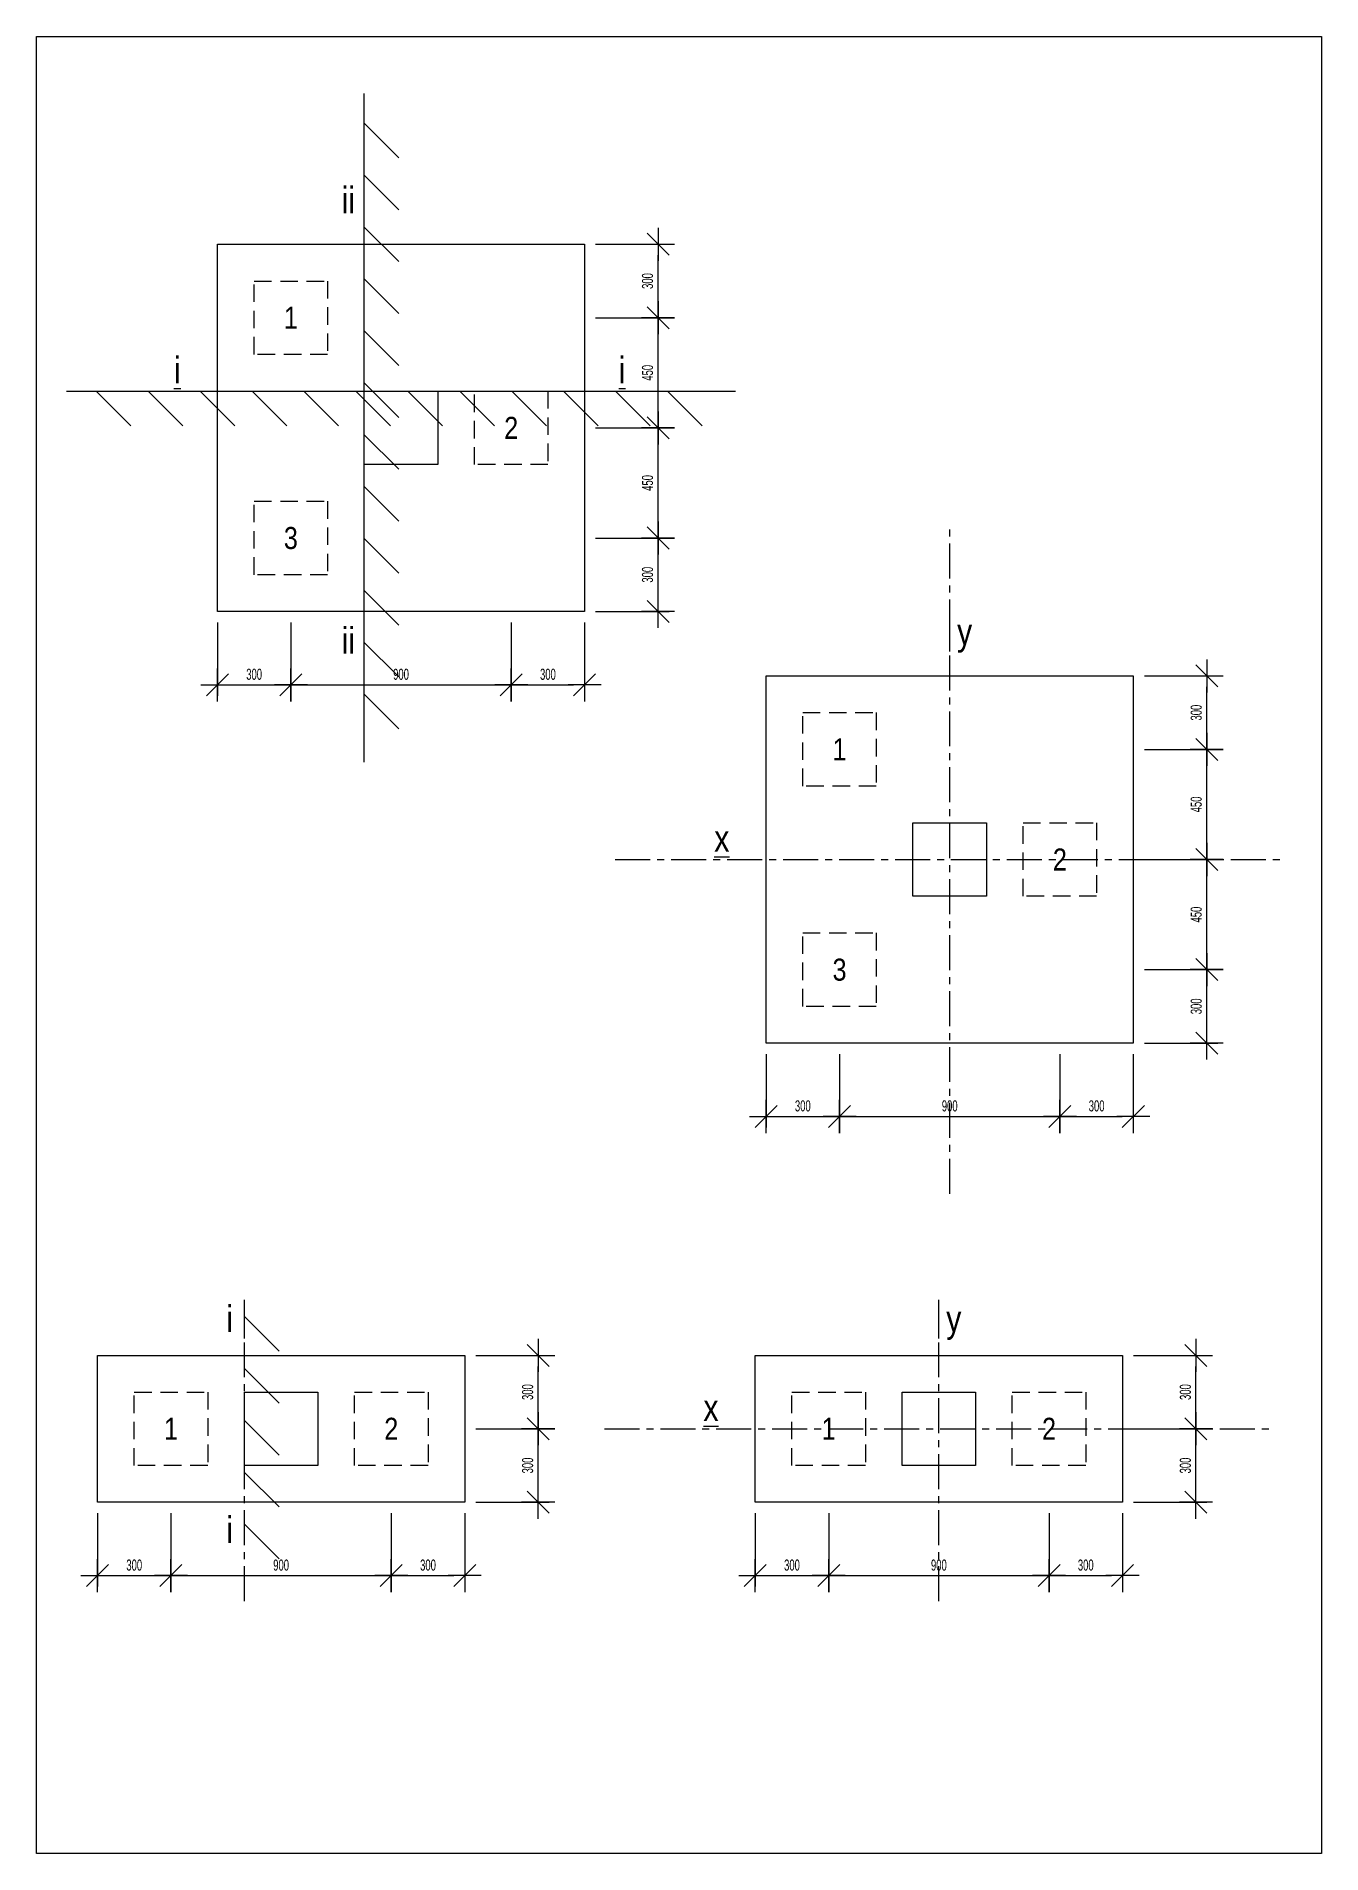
# Model space of a CAD drawing. Extents: x -19318 to 6110, y -8693 to 8036.
# Drawn here: x -19318 to -14068, y 611 to 8036 of the extents above; entities that cross this region are included whole.
import ezdxf
from ezdxf.enums import TextEntityAlignment as Align

# ---------------------------------------------------------------- set-up
doc = ezdxf.new("R2010")
doc.units = 0
doc.header["$LTSCALE"] = 571.428571
doc.header["$MEASUREMENT"] = 0
doc.linetypes.add('CENTER', pattern=[2, 1.25, -0.25, 0.25, -0.25])
doc.linetypes.add('HIDDEN2', pattern=[0.1875, 0.125, -0.0625])
doc.layers.get('Defpoints').update_dxf_attribs({"linetype": 'CONTINUOUS'})
doc.layers.add('DIM', color=1, linetype='CONTINUOUS')
doc.layers.add('TEXT', color=2, linetype='CONTINUOUS')
doc.styles.add('ARIAL', font='', dxfattribs={"width": 0.75})
doc.styles.add('VNARIALH', font='', dxfattribs={"width": 0.75})
doc.styles.get('ARIAL').set_extended_font_data('RD Arial Narrow E')
doc.styles.get('VNARIALH').set_extended_font_data('RD Arial NarrowH')
doc.dimstyles.new('DIM11', dxfattribs={"dimtxt": 45, "dimasz": 45, "dimexe": 45, "dimexo": 45, "dimgap": 20, "dimtad": 1, "dimdec": 0, "dimzin": 0, "dimdsep": 46, "dimtxsty": 'ARIAL', "dimblk": 'GACHCHEO', "dimcen": 0.09, "dimclre": 1, "dimclrt": 2, "dimadec": 0, "dimazin": 0, "dimtfac": 1, "dimtdec": 4, "dimtmove": 0, "dimatfit": 0, "dimldrblk": 'GACHCHEO', "dimfxl": 1, "dimtolj": 1, "dimtzin": 0, "dimarcsym": 0})

msp = doc.modelspace()

# ---------------------------------------------------------------- texts
at = {"layer": 'TEXT', "color": 4, "style": 'VNARIALH'}
for s, p in [('ii', (-18071.7, 7313.6)), ('ii', (-18071.7, 5513.6)), ('y', (-15557.5, 5550.1)), ('i', (-18542, 2742.6)), ('y', (-15601.8, 2742.6)), ('i', (-18542, 1880.7))]:
    msp.add_text(s, height=108, dxfattribs=at).set_placement(p)
at = {"layer": 'TEXT', "color": 2, "style": 'VNARIALH'}
for s, p in [('1', (-18278.7, 6841.6)), ('2', (-17378.7, 6391.6)), ('3', (-18278.7, 5941.6)), ('1', (-16037.5, 5078.1)), ('2', (-15137.5, 4628.1)), ('3', (-16037.5, 4178.1)), ('1', (-18768.5, 2302.1)), ('2', (-17868.5, 2302.1)), ('1', (-16081.8, 2302.1)), ('2', (-15181.8, 2302.1))]:
    msp.add_text(s, height=90, dxfattribs=at).set_placement(p, align=Align.CENTER)
at = {"layer": 'TEXT', "color": 4, "style": 'VNARIALH'}
for s, p in [('%%Ui', (-18728.7, 6586.6)), ('%%Ui', (-16912.1, 6586.6)), ('%%Ux', (-16487.5, 4673.1)), ('%%Ux', (-16531.8, 2347.1))]:
    msp.add_text(s, height=108, dxfattribs=at).set_placement(p, align=Align.BOTTOM_RIGHT)

# ---------------------------------------------------------------- blocks, each defined once
blk = doc.blocks.new('GACHCHEO')
at = {"layer": 'DIM'}
for p, q in [((1.5, 0), (-1.5, 0)), ((0, 1.5), (0, -1.5))]:
    blk.add_line(p, q, dxfattribs=at)
at = {"layer": 'DIM', "color": 3}
blk.add_line((-1, -1), (1, 1), dxfattribs=at)
blk = doc.blocks.new('*D35')
at = {"layer": 'Defpoints', "color": 0, "transparency": 16777216}
for p in [(-16337.5, 3923.1), (-16037.5, 3923.1), (-16037.5, 3623.1)]:
    blk.add_point(p, dxfattribs=at)
at = {"layer": 'TEXT', "color": 1, "lineweight": -2, "transparency": 16777216}
for p, q in [((-16337.5, 3878.1), (-16337.5, 3578.1)), ((-16037.5, 3878.1), (-16037.5, 3578.1))]:
    blk.add_line(p, q, dxfattribs=at)
at = {"layer": 'TEXT', "color": 0, "lineweight": -2, "transparency": 16777216}
blk.add_line((-16292.5, 3623.1), (-16082.5, 3623.1), dxfattribs=at)
at = {"layer": 'TEXT', "color": 0, "lineweight": -2, "transparency": 16777216, "xscale": 45, "yscale": 45, "zscale": 45, "rotation": 180}
blk.add_blockref('GACHCHEO', (-16337.5, 3623.1), dxfattribs=at)
at = {"layer": 'TEXT', "color": 0, "lineweight": -2, "transparency": 16777216, "xscale": 45, "yscale": 45, "zscale": 45}
blk.add_blockref('GACHCHEO', (-16037.5, 3623.1), dxfattribs=at)
at = {"layer": 'TEXT', "color": 2, "transparency": 16777216, "insert": (-16187.5, 3666.1), "char_height": 45, "attachment_point": 5, "style": 'ARIAL'}
blk.add_mtext('\\A1;300', dxfattribs=at)
blk = doc.blocks.new('*D36')
at = {"layer": 'Defpoints', "color": 0, "transparency": 16777216}
for p in [(-16037.5, 3923.1), (-15137.5, 3923.1), (-15137.5, 3623.1)]:
    blk.add_point(p, dxfattribs=at)
at = {"layer": 'TEXT', "color": 1, "lineweight": -2, "transparency": 16777216}
for p, q in [((-16037.5, 3878.1), (-16037.5, 3578.1)), ((-15137.5, 3878.1), (-15137.5, 3578.1))]:
    blk.add_line(p, q, dxfattribs=at)
at = {"layer": 'TEXT', "color": 0, "lineweight": -2, "transparency": 16777216}
blk.add_line((-15992.5, 3623.1), (-15182.5, 3623.1), dxfattribs=at)
at = {"layer": 'TEXT', "color": 0, "lineweight": -2, "transparency": 16777216, "xscale": 45, "yscale": 45, "zscale": 45, "rotation": 180}
blk.add_blockref('GACHCHEO', (-16037.5, 3623.1), dxfattribs=at)
at = {"layer": 'TEXT', "color": 0, "lineweight": -2, "transparency": 16777216, "xscale": 45, "yscale": 45, "zscale": 45}
blk.add_blockref('GACHCHEO', (-15137.5, 3623.1), dxfattribs=at)
at = {"layer": 'TEXT', "color": 2, "transparency": 16777216, "insert": (-15587.5, 3666.1), "char_height": 45, "attachment_point": 5, "style": 'ARIAL'}
blk.add_mtext('\\A1;900', dxfattribs=at)
blk = doc.blocks.new('*D37')
at = {"layer": 'Defpoints', "color": 0, "transparency": 16777216}
for p in [(-15137.5, 3923.1), (-14837.5, 3923.1), (-14837.5, 3623.1)]:
    blk.add_point(p, dxfattribs=at)
at = {"layer": 'TEXT', "color": 1, "lineweight": -2, "transparency": 16777216}
for p, q in [((-15137.5, 3878.1), (-15137.5, 3578.1)), ((-14837.5, 3878.1), (-14837.5, 3578.1))]:
    blk.add_line(p, q, dxfattribs=at)
at = {"layer": 'TEXT', "color": 0, "lineweight": -2, "transparency": 16777216}
blk.add_line((-15092.5, 3623.1), (-14882.5, 3623.1), dxfattribs=at)
at = {"layer": 'TEXT', "color": 0, "lineweight": -2, "transparency": 16777216, "xscale": 45, "yscale": 45, "zscale": 45, "rotation": 180}
blk.add_blockref('GACHCHEO', (-15137.5, 3623.1), dxfattribs=at)
at = {"layer": 'TEXT', "color": 0, "lineweight": -2, "transparency": 16777216, "xscale": 45, "yscale": 45, "zscale": 45}
blk.add_blockref('GACHCHEO', (-14837.5, 3623.1), dxfattribs=at)
at = {"layer": 'TEXT', "color": 2, "transparency": 16777216, "insert": (-14987.5, 3666.1), "char_height": 45, "attachment_point": 5, "style": 'ARIAL'}
blk.add_mtext('\\A1;300', dxfattribs=at)
blk = doc.blocks.new('*D38')
at = {"layer": 'Defpoints', "color": 0, "transparency": 16777216}
for p in [(-14837.5, 4223.1), (-14537.5, 4223.1), (-14837.5, 3923.1)]:
    blk.add_point(p, dxfattribs=at)
at = {"layer": 'TEXT', "color": 1, "lineweight": -2, "transparency": 16777216}
for p, q in [((-14792.5, 4223.1), (-14492.5, 4223.1)), ((-14792.5, 3923.1), (-14492.5, 3923.1))]:
    blk.add_line(p, q, dxfattribs=at)
at = {"layer": 'TEXT', "color": 0, "lineweight": -2, "transparency": 16777216}
blk.add_line((-14537.5, 3968.1), (-14537.5, 4178.1), dxfattribs=at)
at = {"layer": 'TEXT', "color": 0, "lineweight": -2, "transparency": 16777216, "xscale": 45, "yscale": 45, "zscale": 45}
for p, rotation in [((-14537.5, 4223.1), 90), ((-14537.5, 3923.1), 270)]:
    blk.add_blockref('GACHCHEO', p, dxfattribs=dict(at, rotation=rotation))
at = {"layer": 'TEXT', "color": 2, "transparency": 16777216, "insert": (-14580.5, 4073.1), "char_height": 45, "attachment_point": 5, "rotation": 90, "style": 'ARIAL'}
blk.add_mtext('\\A1;300', dxfattribs=at)
blk = doc.blocks.new('*D39')
at = {"layer": 'Defpoints', "color": 0, "transparency": 16777216}
for p in [(-14837.5, 4673.1), (-14537.5, 4673.1), (-14837.5, 4223.1)]:
    blk.add_point(p, dxfattribs=at)
at = {"layer": 'TEXT', "color": 1, "lineweight": -2, "transparency": 16777216}
for p, q in [((-14792.5, 4673.1), (-14492.5, 4673.1)), ((-14792.5, 4223.1), (-14492.5, 4223.1))]:
    blk.add_line(p, q, dxfattribs=at)
at = {"layer": 'TEXT', "color": 0, "lineweight": -2, "transparency": 16777216}
blk.add_line((-14537.5, 4268.1), (-14537.5, 4628.1), dxfattribs=at)
at = {"layer": 'TEXT', "color": 0, "lineweight": -2, "transparency": 16777216, "xscale": 45, "yscale": 45, "zscale": 45}
for p, rotation in [((-14537.5, 4673.1), 90), ((-14537.5, 4223.1), 270)]:
    blk.add_blockref('GACHCHEO', p, dxfattribs=dict(at, rotation=rotation))
at = {"layer": 'TEXT', "color": 2, "transparency": 16777216, "insert": (-14580.5, 4448.1), "char_height": 45, "attachment_point": 5, "rotation": 90, "style": 'ARIAL'}
blk.add_mtext('\\A1;450', dxfattribs=at)
blk = doc.blocks.new('*D40')
at = {"layer": 'Defpoints', "color": 0, "transparency": 16777216}
for p in [(-14837.5, 5123.1), (-14537.5, 5123.1), (-14837.5, 4673.1)]:
    blk.add_point(p, dxfattribs=at)
at = {"layer": 'TEXT', "color": 1, "lineweight": -2, "transparency": 16777216}
for p, q in [((-14792.5, 5123.1), (-14492.5, 5123.1)), ((-14792.5, 4673.1), (-14492.5, 4673.1))]:
    blk.add_line(p, q, dxfattribs=at)
at = {"layer": 'TEXT', "color": 0, "lineweight": -2, "transparency": 16777216}
blk.add_line((-14537.5, 4718.1), (-14537.5, 5078.1), dxfattribs=at)
at = {"layer": 'TEXT', "color": 0, "lineweight": -2, "transparency": 16777216, "xscale": 45, "yscale": 45, "zscale": 45}
for p, rotation in [((-14537.5, 5123.1), 90), ((-14537.5, 4673.1), 270)]:
    blk.add_blockref('GACHCHEO', p, dxfattribs=dict(at, rotation=rotation))
at = {"layer": 'TEXT', "color": 2, "transparency": 16777216, "insert": (-14580.5, 4898.1), "char_height": 45, "attachment_point": 5, "rotation": 90, "style": 'ARIAL'}
blk.add_mtext('\\A1;450', dxfattribs=at)
blk = doc.blocks.new('*D41')
at = {"layer": 'Defpoints', "color": 0, "transparency": 16777216}
for p in [(-14837.5, 5423.1), (-14537.5, 5423.1), (-14837.5, 5123.1)]:
    blk.add_point(p, dxfattribs=at)
at = {"layer": 'TEXT', "color": 1, "lineweight": -2, "transparency": 16777216}
for p, q in [((-14792.5, 5423.1), (-14492.5, 5423.1)), ((-14792.5, 5123.1), (-14492.5, 5123.1))]:
    blk.add_line(p, q, dxfattribs=at)
at = {"layer": 'TEXT', "color": 0, "lineweight": -2, "transparency": 16777216}
blk.add_line((-14537.5, 5168.1), (-14537.5, 5378.1), dxfattribs=at)
at = {"layer": 'TEXT', "color": 0, "lineweight": -2, "transparency": 16777216, "xscale": 45, "yscale": 45, "zscale": 45}
for p, rotation in [((-14537.5, 5423.1), 90), ((-14537.5, 5123.1), 270)]:
    blk.add_blockref('GACHCHEO', p, dxfattribs=dict(at, rotation=rotation))
at = {"layer": 'TEXT', "color": 2, "transparency": 16777216, "insert": (-14580.5, 5273.1), "char_height": 45, "attachment_point": 5, "rotation": 90, "style": 'ARIAL'}
blk.add_mtext('\\A1;300', dxfattribs=at)
blk = doc.blocks.new('*D42')
at = {"layer": 'Defpoints', "color": 0, "transparency": 16777216}
for p in [(-18578.7, 5686.6), (-18278.7, 5686.6), (-18278.7, 5386.6)]:
    blk.add_point(p, dxfattribs=at)
at = {"layer": 'TEXT', "color": 1, "lineweight": -2, "transparency": 16777216}
for p, q in [((-18578.7, 5641.6), (-18578.7, 5341.6)), ((-18278.7, 5641.6), (-18278.7, 5341.6))]:
    blk.add_line(p, q, dxfattribs=at)
at = {"layer": 'TEXT', "color": 0, "lineweight": -2, "transparency": 16777216}
blk.add_line((-18533.7, 5386.6), (-18323.7, 5386.6), dxfattribs=at)
at = {"layer": 'TEXT', "color": 0, "lineweight": -2, "transparency": 16777216, "xscale": 45, "yscale": 45, "zscale": 45, "rotation": 180}
blk.add_blockref('GACHCHEO', (-18578.7, 5386.6), dxfattribs=at)
at = {"layer": 'TEXT', "color": 0, "lineweight": -2, "transparency": 16777216, "xscale": 45, "yscale": 45, "zscale": 45}
blk.add_blockref('GACHCHEO', (-18278.7, 5386.6), dxfattribs=at)
at = {"layer": 'TEXT', "color": 2, "transparency": 16777216, "insert": (-18428.7, 5429.6), "char_height": 45, "attachment_point": 5, "style": 'ARIAL'}
blk.add_mtext('\\A1;300', dxfattribs=at)
blk = doc.blocks.new('*D43')
at = {"layer": 'Defpoints', "color": 0, "transparency": 16777216}
for p in [(-18278.7, 5686.6), (-17378.7, 5686.6), (-17378.7, 5386.6)]:
    blk.add_point(p, dxfattribs=at)
at = {"layer": 'TEXT', "color": 1, "lineweight": -2, "transparency": 16777216}
for p, q in [((-18278.7, 5641.6), (-18278.7, 5341.6)), ((-17378.7, 5641.6), (-17378.7, 5341.6))]:
    blk.add_line(p, q, dxfattribs=at)
at = {"layer": 'TEXT', "color": 0, "lineweight": -2, "transparency": 16777216}
blk.add_line((-18233.7, 5386.6), (-17423.7, 5386.6), dxfattribs=at)
at = {"layer": 'TEXT', "color": 0, "lineweight": -2, "transparency": 16777216, "xscale": 45, "yscale": 45, "zscale": 45, "rotation": 180}
blk.add_blockref('GACHCHEO', (-18278.7, 5386.6), dxfattribs=at)
at = {"layer": 'TEXT', "color": 0, "lineweight": -2, "transparency": 16777216, "xscale": 45, "yscale": 45, "zscale": 45}
blk.add_blockref('GACHCHEO', (-17378.7, 5386.6), dxfattribs=at)
at = {"layer": 'TEXT', "color": 2, "transparency": 16777216, "insert": (-17828.7, 5429.6), "char_height": 45, "attachment_point": 5, "style": 'ARIAL'}
blk.add_mtext('\\A1;900', dxfattribs=at)
blk = doc.blocks.new('*D44')
at = {"layer": 'Defpoints', "color": 0, "transparency": 16777216}
for p in [(-17378.7, 5686.6), (-17078.7, 5686.6), (-17078.7, 5386.6)]:
    blk.add_point(p, dxfattribs=at)
at = {"layer": 'TEXT', "color": 1, "lineweight": -2, "transparency": 16777216}
for p, q in [((-17378.7, 5641.6), (-17378.7, 5341.6)), ((-17078.7, 5641.6), (-17078.7, 5341.6))]:
    blk.add_line(p, q, dxfattribs=at)
at = {"layer": 'TEXT', "color": 0, "lineweight": -2, "transparency": 16777216}
blk.add_line((-17333.7, 5386.6), (-17123.7, 5386.6), dxfattribs=at)
at = {"layer": 'TEXT', "color": 0, "lineweight": -2, "transparency": 16777216, "xscale": 45, "yscale": 45, "zscale": 45, "rotation": 180}
blk.add_blockref('GACHCHEO', (-17378.7, 5386.6), dxfattribs=at)
at = {"layer": 'TEXT', "color": 0, "lineweight": -2, "transparency": 16777216, "xscale": 45, "yscale": 45, "zscale": 45}
blk.add_blockref('GACHCHEO', (-17078.7, 5386.6), dxfattribs=at)
at = {"layer": 'TEXT', "color": 2, "transparency": 16777216, "insert": (-17228.7, 5429.6), "char_height": 45, "attachment_point": 5, "style": 'ARIAL'}
blk.add_mtext('\\A1;300', dxfattribs=at)
blk = doc.blocks.new('*D45')
at = {"layer": 'Defpoints', "color": 0, "transparency": 16777216}
for p in [(-17078.7, 5986.6), (-16778.7, 5986.6), (-17078.7, 5686.6)]:
    blk.add_point(p, dxfattribs=at)
at = {"layer": 'TEXT', "color": 1, "lineweight": -2, "transparency": 16777216}
for p, q in [((-17033.7, 5986.6), (-16733.7, 5986.6)), ((-17033.7, 5686.6), (-16733.7, 5686.6))]:
    blk.add_line(p, q, dxfattribs=at)
at = {"layer": 'TEXT', "color": 0, "lineweight": -2, "transparency": 16777216}
blk.add_line((-16778.7, 5731.6), (-16778.7, 5941.6), dxfattribs=at)
at = {"layer": 'TEXT', "color": 0, "lineweight": -2, "transparency": 16777216, "xscale": 45, "yscale": 45, "zscale": 45}
for p, rotation in [((-16778.7, 5986.6), 90), ((-16778.7, 5686.6), 270)]:
    blk.add_blockref('GACHCHEO', p, dxfattribs=dict(at, rotation=rotation))
at = {"layer": 'TEXT', "color": 2, "transparency": 16777216, "insert": (-16821.7, 5836.6), "char_height": 45, "attachment_point": 5, "rotation": 90, "style": 'ARIAL'}
blk.add_mtext('\\A1;300', dxfattribs=at)
blk = doc.blocks.new('*D46')
at = {"layer": 'Defpoints', "color": 0, "transparency": 16777216}
for p in [(-17078.7, 6436.6), (-16778.7, 6436.6), (-17078.7, 5986.6)]:
    blk.add_point(p, dxfattribs=at)
at = {"layer": 'TEXT', "color": 1, "lineweight": -2, "transparency": 16777216}
for p, q in [((-17033.7, 6436.6), (-16733.7, 6436.6)), ((-17033.7, 5986.6), (-16733.7, 5986.6))]:
    blk.add_line(p, q, dxfattribs=at)
at = {"layer": 'TEXT', "color": 0, "lineweight": -2, "transparency": 16777216}
blk.add_line((-16778.7, 6031.6), (-16778.7, 6391.6), dxfattribs=at)
at = {"layer": 'TEXT', "color": 0, "lineweight": -2, "transparency": 16777216, "xscale": 45, "yscale": 45, "zscale": 45}
for p, rotation in [((-16778.7, 6436.6), 90), ((-16778.7, 5986.6), 270)]:
    blk.add_blockref('GACHCHEO', p, dxfattribs=dict(at, rotation=rotation))
at = {"layer": 'TEXT', "color": 2, "transparency": 16777216, "insert": (-16821.7, 6211.6), "char_height": 45, "attachment_point": 5, "rotation": 90, "style": 'ARIAL'}
blk.add_mtext('\\A1;450', dxfattribs=at)
blk = doc.blocks.new('*D47')
at = {"layer": 'Defpoints', "color": 0, "transparency": 16777216}
for p in [(-17078.7, 6886.6), (-16778.7, 6886.6), (-17078.7, 6436.6)]:
    blk.add_point(p, dxfattribs=at)
at = {"layer": 'TEXT', "color": 1, "lineweight": -2, "transparency": 16777216}
for p, q in [((-17033.7, 6886.6), (-16733.7, 6886.6)), ((-17033.7, 6436.6), (-16733.7, 6436.6))]:
    blk.add_line(p, q, dxfattribs=at)
at = {"layer": 'TEXT', "color": 0, "lineweight": -2, "transparency": 16777216}
blk.add_line((-16778.7, 6481.6), (-16778.7, 6841.6), dxfattribs=at)
at = {"layer": 'TEXT', "color": 0, "lineweight": -2, "transparency": 16777216, "xscale": 45, "yscale": 45, "zscale": 45}
for p, rotation in [((-16778.7, 6886.6), 90), ((-16778.7, 6436.6), 270)]:
    blk.add_blockref('GACHCHEO', p, dxfattribs=dict(at, rotation=rotation))
at = {"layer": 'TEXT', "color": 2, "transparency": 16777216, "insert": (-16821.7, 6661.6), "char_height": 45, "attachment_point": 5, "rotation": 90, "style": 'ARIAL'}
blk.add_mtext('\\A1;450', dxfattribs=at)
blk = doc.blocks.new('*D48')
at = {"layer": 'Defpoints', "color": 0, "transparency": 16777216}
for p in [(-17078.7, 7186.6), (-16778.7, 7186.6), (-17078.7, 6886.6)]:
    blk.add_point(p, dxfattribs=at)
at = {"layer": 'TEXT', "color": 1, "lineweight": -2, "transparency": 16777216}
for p, q in [((-17033.7, 7186.6), (-16733.7, 7186.6)), ((-17033.7, 6886.6), (-16733.7, 6886.6))]:
    blk.add_line(p, q, dxfattribs=at)
at = {"layer": 'TEXT', "color": 0, "lineweight": -2, "transparency": 16777216}
blk.add_line((-16778.7, 6931.6), (-16778.7, 7141.6), dxfattribs=at)
at = {"layer": 'TEXT', "color": 0, "lineweight": -2, "transparency": 16777216, "xscale": 45, "yscale": 45, "zscale": 45}
for p, rotation in [((-16778.7, 7186.6), 90), ((-16778.7, 6886.6), 270)]:
    blk.add_blockref('GACHCHEO', p, dxfattribs=dict(at, rotation=rotation))
at = {"layer": 'TEXT', "color": 2, "transparency": 16777216, "insert": (-16821.7, 7036.6), "char_height": 45, "attachment_point": 5, "rotation": 90, "style": 'ARIAL'}
blk.add_mtext('\\A1;300', dxfattribs=at)
blk = doc.blocks.new('*U49')
at = {"layer": 'TEXT'}
blk.add_line((-70.7, 70.7), (70.7, -70.7), dxfattribs=at)
blk = doc.blocks.new('*U50')
at = {"layer": 'TEXT', "color": 0, "linetype": 'ByBlock', "lineweight": -2, "transparency": 16777216}
for p in [(0, 0), (212.1, 0), (424.3, 0), (636.4, 0), (848.5, 0), (1060.7, 0), (1272.8, 0), (1484.9, 0), (1697.1, 0), (1909.2, 0), (2121.3, 0), (2333.5, 0)]:
    blk.add_blockref('*U49', p, dxfattribs=at)
blk = doc.blocks.new('*U51')
at = {"layer": 'TEXT'}
blk.add_line((-70.7, 70.7), (70.7, -70.7), dxfattribs=at)
blk = doc.blocks.new('*U52')
at = {"layer": 'TEXT', "color": 0, "linetype": 'ByBlock', "lineweight": -2, "transparency": 16777216}
for p in [(0, 0), (212.1, 0), (424.3, 0), (636.4, 0), (848.5, 0), (1060.7, 0), (1272.8, 0), (1484.9, 0), (1697.1, 0), (1909.2, 0), (2121.3, 0), (2333.5, 0)]:
    blk.add_blockref('*U51', p, dxfattribs=at)
blk = doc.blocks.new('*D87')
at = {"layer": 'Defpoints', "color": 0, "transparency": 16777216}
for p in [(-16381.8, 2047.1), (-16081.8, 2047.1), (-16081.8, 1747.1)]:
    blk.add_point(p, dxfattribs=at)
at = {"layer": 'TEXT', "color": 1, "lineweight": -2, "transparency": 16777216}
for p, q in [((-16381.8, 2002.1), (-16381.8, 1702.1)), ((-16081.8, 2002.1), (-16081.8, 1702.1))]:
    blk.add_line(p, q, dxfattribs=at)
at = {"layer": 'TEXT', "color": 0, "lineweight": -2, "transparency": 16777216}
blk.add_line((-16336.8, 1747.1), (-16126.8, 1747.1), dxfattribs=at)
at = {"layer": 'TEXT', "color": 0, "lineweight": -2, "transparency": 16777216, "xscale": 45, "yscale": 45, "zscale": 45, "rotation": 180}
blk.add_blockref('GACHCHEO', (-16381.8, 1747.1), dxfattribs=at)
at = {"layer": 'TEXT', "color": 0, "lineweight": -2, "transparency": 16777216, "xscale": 45, "yscale": 45, "zscale": 45}
blk.add_blockref('GACHCHEO', (-16081.8, 1747.1), dxfattribs=at)
at = {"layer": 'TEXT', "color": 2, "transparency": 16777216, "insert": (-16231.8, 1790.1), "char_height": 45, "attachment_point": 5, "style": 'ARIAL'}
blk.add_mtext('\\A1;300', dxfattribs=at)
blk = doc.blocks.new('*D88')
at = {"layer": 'Defpoints', "color": 0, "transparency": 16777216}
for p in [(-16081.8, 2047.1), (-15181.8, 2047.1), (-15181.8, 1747.1)]:
    blk.add_point(p, dxfattribs=at)
at = {"layer": 'TEXT', "color": 1, "lineweight": -2, "transparency": 16777216}
for p, q in [((-16081.8, 2002.1), (-16081.8, 1702.1)), ((-15181.8, 2002.1), (-15181.8, 1702.1))]:
    blk.add_line(p, q, dxfattribs=at)
at = {"layer": 'TEXT', "color": 0, "lineweight": -2, "transparency": 16777216}
blk.add_line((-16036.8, 1747.1), (-15226.8, 1747.1), dxfattribs=at)
at = {"layer": 'TEXT', "color": 0, "lineweight": -2, "transparency": 16777216, "xscale": 45, "yscale": 45, "zscale": 45, "rotation": 180}
blk.add_blockref('GACHCHEO', (-16081.8, 1747.1), dxfattribs=at)
at = {"layer": 'TEXT', "color": 0, "lineweight": -2, "transparency": 16777216, "xscale": 45, "yscale": 45, "zscale": 45}
blk.add_blockref('GACHCHEO', (-15181.8, 1747.1), dxfattribs=at)
at = {"layer": 'TEXT', "color": 2, "transparency": 16777216, "insert": (-15631.8, 1790), "char_height": 45, "attachment_point": 5, "style": 'ARIAL'}
blk.add_mtext('\\A1;900', dxfattribs=at)
blk = doc.blocks.new('*D89')
at = {"layer": 'Defpoints', "color": 0, "transparency": 16777216}
for p in [(-15181.8, 2047.1), (-14881.8, 2047.1), (-14881.8, 1747.1)]:
    blk.add_point(p, dxfattribs=at)
at = {"layer": 'TEXT', "color": 1, "lineweight": -2, "transparency": 16777216}
for p, q in [((-15181.8, 2002.1), (-15181.8, 1702.1)), ((-14881.8, 2002.1), (-14881.8, 1702.1))]:
    blk.add_line(p, q, dxfattribs=at)
at = {"layer": 'TEXT', "color": 0, "lineweight": -2, "transparency": 16777216}
blk.add_line((-15136.8, 1747.1), (-14926.8, 1747.1), dxfattribs=at)
at = {"layer": 'TEXT', "color": 0, "lineweight": -2, "transparency": 16777216, "xscale": 45, "yscale": 45, "zscale": 45, "rotation": 180}
blk.add_blockref('GACHCHEO', (-15181.8, 1747.1), dxfattribs=at)
at = {"layer": 'TEXT', "color": 0, "lineweight": -2, "transparency": 16777216, "xscale": 45, "yscale": 45, "zscale": 45}
blk.add_blockref('GACHCHEO', (-14881.8, 1747.1), dxfattribs=at)
at = {"layer": 'TEXT', "color": 2, "transparency": 16777216, "insert": (-15031.8, 1790.1), "char_height": 45, "attachment_point": 5, "style": 'ARIAL'}
blk.add_mtext('\\A1;300', dxfattribs=at)
blk = doc.blocks.new('*D90')
at = {"layer": 'Defpoints', "color": 0, "transparency": 16777216}
for p in [(-14881.8, 2347.1), (-14581.8, 2347.1), (-14881.8, 2047.1)]:
    blk.add_point(p, dxfattribs=at)
at = {"layer": 'TEXT', "color": 1, "lineweight": -2, "transparency": 16777216}
for p, q in [((-14836.8, 2347.1), (-14536.8, 2347.1)), ((-14836.8, 2047.1), (-14536.8, 2047.1))]:
    blk.add_line(p, q, dxfattribs=at)
at = {"layer": 'TEXT', "color": 0, "lineweight": -2, "transparency": 16777216}
blk.add_line((-14581.8, 2092.1), (-14581.8, 2302.1), dxfattribs=at)
at = {"layer": 'TEXT', "color": 0, "lineweight": -2, "transparency": 16777216, "xscale": 45, "yscale": 45, "zscale": 45}
for p, rotation in [((-14581.8, 2347.1), 90), ((-14581.8, 2047.1), 270)]:
    blk.add_blockref('GACHCHEO', p, dxfattribs=dict(at, rotation=rotation))
at = {"layer": 'TEXT', "color": 2, "transparency": 16777216, "insert": (-14624.8, 2197.1), "char_height": 45, "attachment_point": 5, "rotation": 90, "style": 'ARIAL'}
blk.add_mtext('\\A1;300', dxfattribs=at)
blk = doc.blocks.new('*D91')
at = {"layer": 'Defpoints', "color": 0, "transparency": 16777216}
for p in [(-14881.8, 2647.1), (-14581.8, 2647.1), (-14881.8, 2347.1)]:
    blk.add_point(p, dxfattribs=at)
at = {"layer": 'TEXT', "color": 1, "lineweight": -2, "transparency": 16777216}
for p, q in [((-14836.8, 2647.1), (-14536.8, 2647.1)), ((-14836.8, 2347.1), (-14536.8, 2347.1))]:
    blk.add_line(p, q, dxfattribs=at)
at = {"layer": 'TEXT', "color": 0, "lineweight": -2, "transparency": 16777216}
blk.add_line((-14581.8, 2392.1), (-14581.8, 2602.1), dxfattribs=at)
at = {"layer": 'TEXT', "color": 0, "lineweight": -2, "transparency": 16777216, "xscale": 45, "yscale": 45, "zscale": 45}
for p, rotation in [((-14581.8, 2647.1), 90), ((-14581.8, 2347.1), 270)]:
    blk.add_blockref('GACHCHEO', p, dxfattribs=dict(at, rotation=rotation))
at = {"layer": 'TEXT', "color": 2, "transparency": 16777216, "insert": (-14624.8, 2497.1), "char_height": 45, "attachment_point": 5, "rotation": 90, "style": 'ARIAL'}
blk.add_mtext('\\A1;300', dxfattribs=at)
blk = doc.blocks.new('*D92')
at = {"layer": 'Defpoints', "color": 0, "transparency": 16777216}
for p in [(-19068.5, 2047.1), (-18768.5, 2047.1), (-18768.5, 1747.1)]:
    blk.add_point(p, dxfattribs=at)
at = {"layer": 'TEXT', "color": 1, "lineweight": -2, "transparency": 16777216}
for p, q in [((-19068.5, 2002.1), (-19068.5, 1702.1)), ((-18768.5, 2002.1), (-18768.5, 1702.1))]:
    blk.add_line(p, q, dxfattribs=at)
at = {"layer": 'TEXT', "color": 0, "lineweight": -2, "transparency": 16777216}
blk.add_line((-19023.5, 1747.1), (-18813.5, 1747.1), dxfattribs=at)
at = {"layer": 'TEXT', "color": 0, "lineweight": -2, "transparency": 16777216, "xscale": 45, "yscale": 45, "zscale": 45, "rotation": 180}
blk.add_blockref('GACHCHEO', (-19068.5, 1747.1), dxfattribs=at)
at = {"layer": 'TEXT', "color": 0, "lineweight": -2, "transparency": 16777216, "xscale": 45, "yscale": 45, "zscale": 45}
blk.add_blockref('GACHCHEO', (-18768.5, 1747.1), dxfattribs=at)
at = {"layer": 'TEXT', "color": 2, "transparency": 16777216, "insert": (-18918.5, 1790.1), "char_height": 45, "attachment_point": 5, "style": 'ARIAL'}
blk.add_mtext('\\A1;300', dxfattribs=at)
blk = doc.blocks.new('*D93')
at = {"layer": 'Defpoints', "color": 0, "transparency": 16777216}
for p in [(-18768.5, 2047.1), (-17868.5, 2047.1), (-17868.5, 1747.1)]:
    blk.add_point(p, dxfattribs=at)
at = {"layer": 'TEXT', "color": 1, "lineweight": -2, "transparency": 16777216}
for p, q in [((-18768.5, 2002.1), (-18768.5, 1702.1)), ((-17868.5, 2002.1), (-17868.5, 1702.1))]:
    blk.add_line(p, q, dxfattribs=at)
at = {"layer": 'TEXT', "color": 0, "lineweight": -2, "transparency": 16777216}
blk.add_line((-18723.5, 1747.1), (-17913.5, 1747.1), dxfattribs=at)
at = {"layer": 'TEXT', "color": 0, "lineweight": -2, "transparency": 16777216, "xscale": 45, "yscale": 45, "zscale": 45, "rotation": 180}
blk.add_blockref('GACHCHEO', (-18768.5, 1747.1), dxfattribs=at)
at = {"layer": 'TEXT', "color": 0, "lineweight": -2, "transparency": 16777216, "xscale": 45, "yscale": 45, "zscale": 45}
blk.add_blockref('GACHCHEO', (-17868.5, 1747.1), dxfattribs=at)
at = {"layer": 'TEXT', "color": 2, "transparency": 16777216, "insert": (-18318.5, 1790), "char_height": 45, "attachment_point": 5, "style": 'ARIAL'}
blk.add_mtext('\\A1;900', dxfattribs=at)
blk = doc.blocks.new('*D94')
at = {"layer": 'Defpoints', "color": 0, "transparency": 16777216}
for p in [(-17868.5, 2047.1), (-17568.5, 2047.1), (-17568.5, 1747.1)]:
    blk.add_point(p, dxfattribs=at)
at = {"layer": 'TEXT', "color": 1, "lineweight": -2, "transparency": 16777216}
for p, q in [((-17868.5, 2002.1), (-17868.5, 1702.1)), ((-17568.5, 2002.1), (-17568.5, 1702.1))]:
    blk.add_line(p, q, dxfattribs=at)
at = {"layer": 'TEXT', "color": 0, "lineweight": -2, "transparency": 16777216}
blk.add_line((-17823.5, 1747.1), (-17613.5, 1747.1), dxfattribs=at)
at = {"layer": 'TEXT', "color": 0, "lineweight": -2, "transparency": 16777216, "xscale": 45, "yscale": 45, "zscale": 45, "rotation": 180}
blk.add_blockref('GACHCHEO', (-17868.5, 1747.1), dxfattribs=at)
at = {"layer": 'TEXT', "color": 0, "lineweight": -2, "transparency": 16777216, "xscale": 45, "yscale": 45, "zscale": 45}
blk.add_blockref('GACHCHEO', (-17568.5, 1747.1), dxfattribs=at)
at = {"layer": 'TEXT', "color": 2, "transparency": 16777216, "insert": (-17718.5, 1790.1), "char_height": 45, "attachment_point": 5, "style": 'ARIAL'}
blk.add_mtext('\\A1;300', dxfattribs=at)
blk = doc.blocks.new('*D95')
at = {"layer": 'Defpoints', "color": 0, "transparency": 16777216}
for p in [(-17568.5, 2347.1), (-17268.5, 2347.1), (-17568.5, 2047.1)]:
    blk.add_point(p, dxfattribs=at)
at = {"layer": 'TEXT', "color": 1, "lineweight": -2, "transparency": 16777216}
for p, q in [((-17523.5, 2347.1), (-17223.5, 2347.1)), ((-17523.5, 2047.1), (-17223.5, 2047.1))]:
    blk.add_line(p, q, dxfattribs=at)
at = {"layer": 'TEXT', "color": 0, "lineweight": -2, "transparency": 16777216}
blk.add_line((-17268.5, 2092.1), (-17268.5, 2302.1), dxfattribs=at)
at = {"layer": 'TEXT', "color": 0, "lineweight": -2, "transparency": 16777216, "xscale": 45, "yscale": 45, "zscale": 45}
for p, rotation in [((-17268.5, 2347.1), 90), ((-17268.5, 2047.1), 270)]:
    blk.add_blockref('GACHCHEO', p, dxfattribs=dict(at, rotation=rotation))
at = {"layer": 'TEXT', "color": 2, "transparency": 16777216, "insert": (-17311.5, 2197.1), "char_height": 45, "attachment_point": 5, "rotation": 90, "style": 'ARIAL'}
blk.add_mtext('\\A1;300', dxfattribs=at)
blk = doc.blocks.new('*D96')
at = {"layer": 'Defpoints', "color": 0, "transparency": 16777216}
for p in [(-17568.5, 2647.1), (-17268.5, 2647.1), (-17568.5, 2347.1)]:
    blk.add_point(p, dxfattribs=at)
at = {"layer": 'TEXT', "color": 1, "lineweight": -2, "transparency": 16777216}
for p, q in [((-17523.5, 2647.1), (-17223.5, 2647.1)), ((-17523.5, 2347.1), (-17223.5, 2347.1))]:
    blk.add_line(p, q, dxfattribs=at)
at = {"layer": 'TEXT', "color": 0, "lineweight": -2, "transparency": 16777216}
blk.add_line((-17268.5, 2392.1), (-17268.5, 2602.1), dxfattribs=at)
at = {"layer": 'TEXT', "color": 0, "lineweight": -2, "transparency": 16777216, "xscale": 45, "yscale": 45, "zscale": 45}
for p, rotation in [((-17268.5, 2647.1), 90), ((-17268.5, 2347.1), 270)]:
    blk.add_blockref('GACHCHEO', p, dxfattribs=dict(at, rotation=rotation))
at = {"layer": 'TEXT', "color": 2, "transparency": 16777216, "insert": (-17311.5, 2497.1), "char_height": 45, "attachment_point": 5, "rotation": 90, "style": 'ARIAL'}
blk.add_mtext('\\A1;300', dxfattribs=at)
blk = doc.blocks.new('*U99')
at = {"layer": 'TEXT'}
blk.add_line((-70.7, 70.7), (70.7, -70.7), dxfattribs=at)
blk = doc.blocks.new('*U100')
at = {"layer": 'TEXT', "color": 0, "linetype": 'ByBlock', "lineweight": -2, "transparency": 16777216}
for p in [(0, 0), (212.1, 0), (424.3, 0), (636.4, 0), (848.5, 0)]:
    blk.add_blockref('*U99', p, dxfattribs=at)

# ---------------------------------------------------------------- dimensions: what is measured, and where the dimension line sits
at = {"layer": 'TEXT', "color": 1}
for p1, p2, text, picture, middle in [((-17078.7, 6886.6), (-17078.7, 7186.6), '300', '*D48', (-16821.7, 7036.6)), ((-17078.7, 6436.6), (-17078.7, 6886.6), '450', '*D47', (-16821.7, 6661.6)), ((-17078.7, 5986.6), (-17078.7, 6436.6), '450', '*D46', (-16821.7, 6211.6)), ((-17078.7, 5686.6), (-17078.7, 5986.6), '300', '*D45', (-16821.7, 5836.6)), ((-18578.7, 5686.6), (-18278.7, 5686.6), '300', '*D42', (-18428.7, 5429.6)), ((-18278.7, 5686.6), (-17378.7, 5686.6), '900', '*D43', (-17828.7, 5429.6)), ((-17378.7, 5686.6), (-17078.7, 5686.6), '300', '*D44', (-17228.7, 5429.6)), ((-14837.5, 5123.1), (-14837.5, 5423.1), '300', '*D41', (-14580.5, 5273.1)), ((-14837.5, 4673.1), (-14837.5, 5123.1), '450', '*D40', (-14580.5, 4898.1)), ((-14837.5, 4223.1), (-14837.5, 4673.1), '450', '*D39', (-14580.5, 4448.1)), ((-14837.5, 3923.1), (-14837.5, 4223.1), '300', '*D38', (-14580.5, 4073.1)), ((-16337.5, 3923.1), (-16037.5, 3923.1), '300', '*D35', (-16187.5, 3666.1)), ((-16037.5, 3923.1), (-15137.5, 3923.1), '900', '*D36', (-15587.5, 3666.1)), ((-15137.5, 3923.1), (-14837.5, 3923.1), '300', '*D37', (-14987.5, 3666.1)), ((-17568.5, 2347.1), (-17568.5, 2647.1), '300', '*D96', (-17311.5, 2497.1)), ((-14881.8, 2347.1), (-14881.8, 2647.1), '300', '*D91', (-14624.8, 2497.1)), ((-17568.5, 2047.1), (-17568.5, 2347.1), '300', '*D95', (-17311.5, 2197.1)), ((-14881.8, 2047.1), (-14881.8, 2347.1), '300', '*D90', (-14624.8, 2197.1)), ((-19068.5, 2047.1), (-18768.5, 2047.1), '300', '*D92', (-18918.5, 1790.1)), ((-18768.5, 2047.1), (-17868.5, 2047.1), '900', '*D93', (-18318.5, 1790)), ((-17868.5, 2047.1), (-17568.5, 2047.1), '300', '*D94', (-17718.5, 1790.1)), ((-16381.8, 2047.1), (-16081.8, 2047.1), '300', '*D87', (-16231.8, 1790.1)), ((-16081.8, 2047.1), (-15181.8, 2047.1), '900', '*D88', (-15631.8, 1790)), ((-15181.8, 2047.1), (-14881.8, 2047.1), '300', '*D89', (-15031.8, 1790.1))]:
    dim = msp.add_aligned_dim(p1=p1, p2=p2, distance=-300, text=text, dimstyle='DIM11', dxfattribs=at)
    dim.commit()
    dim.dimension.update_dxf_attribs({"geometry": picture, "text_midpoint": middle})

# ---------------------------------------------------------------- linework, layer by layer
at = {"layer": 'TEXT'}
for p, q in [((-17978.7, 5070.4), (-17978.7, 7802.8)), ((-19194.9, 6586.6), (-16462.5, 6586.6))]:
    msp.add_line(p, q, dxfattribs=at)
at = {"layer": 'TEXT', "linetype": 'CENTER', "ltscale": 0.2}
for p, q in [((-15587.5, 3306.9), (-15587.5, 6039.3)), ((-16953.7, 4673.1), (-14221.3, 4673.1)), ((-18468.5, 1643.2), (-18468.5, 2874.5)), ((-15631.8, 1643.2), (-15631.8, 2874.5)), ((-16998, 2347.1), (-14265.6, 2347.1))]:
    msp.add_line(p, q, dxfattribs=at)
at = {"layer": 'TEXT', "color": 4}
for p, q in [((-15587.5, 5523.1), (-15587.5, 5667.1)), ((-18468.5, 2715.6), (-18468.5, 2859.6)), ((-15631.8, 2715.6), (-15631.8, 2859.6))]:
    msp.add_line(p, q, dxfattribs=at)
at = {"layer": 'TEXT'}
msp.add_lwpolyline([(-19318.3, 611.2), (-19318.3, 8036.2), (-14068.3, 8036.2), (-14068.3, 611.2)], close=True, dxfattribs=at)
at = {"layer": 'TEXT', "color": 7}
for points in [[(-18578.7, 5686.6), (-18578.7, 7186.6), (-17078.7, 7186.6), (-17078.7, 5686.6), (-18578.7, 5686.6)], [(-16337.5, 3923.1), (-16337.5, 5423.1), (-14837.5, 5423.1), (-14837.5, 3923.1), (-16337.5, 3923.1)], [(-19068.5, 2047.1), (-19068.5, 2647.1), (-17568.5, 2647.1), (-17568.5, 2047.1), (-19068.5, 2047.1)], [(-16381.8, 2047.1), (-16381.8, 2647.1), (-14881.8, 2647.1), (-14881.8, 2047.1), (-16381.8, 2047.1)]]:
    msp.add_lwpolyline(points, dxfattribs=at)
at = {"layer": 'TEXT', "color": 3, "linetype": 'HIDDEN2'}
for points in [[(-18428.7, 6736.6), (-18428.7, 7036.6), (-18128.7, 7036.6), (-18128.7, 6736.6), (-18428.7, 6736.6)], [(-17528.7, 6286.6), (-17528.7, 6586.6), (-17228.7, 6586.6), (-17228.7, 6286.6), (-17528.7, 6286.6)], [(-18428.7, 5836.6), (-18428.7, 6136.6), (-18128.7, 6136.6), (-18128.7, 5836.6), (-18428.7, 5836.6)], [(-16187.5, 4973.1), (-16187.5, 5273.1), (-15887.5, 5273.1), (-15887.5, 4973.1), (-16187.5, 4973.1)], [(-15287.5, 4523.1), (-15287.5, 4823.1), (-14987.5, 4823.1), (-14987.5, 4523.1), (-15287.5, 4523.1)], [(-16187.5, 4073.1), (-16187.5, 4373.1), (-15887.5, 4373.1), (-15887.5, 4073.1), (-16187.5, 4073.1)], [(-18918.5, 2197.1), (-18918.5, 2497.1), (-18618.5, 2497.1), (-18618.5, 2197.1), (-18918.5, 2197.1)], [(-18018.5, 2197.1), (-18018.5, 2497.1), (-17718.5, 2497.1), (-17718.5, 2197.1), (-18018.5, 2197.1)], [(-16231.8, 2197.1), (-16231.8, 2497.1), (-15931.8, 2497.1), (-15931.8, 2197.1), (-16231.8, 2197.1)], [(-15331.8, 2197.1), (-15331.8, 2497.1), (-15031.8, 2497.1), (-15031.8, 2197.1), (-15331.8, 2197.1)]]:
    msp.add_lwpolyline(points, dxfattribs=at)
at = {"layer": 'TEXT', "color": 5}
for points in [[(-17978.7, 6286.6), (-17978.7, 6586.6), (-17678.7, 6586.6), (-17678.7, 6286.6), (-17978.7, 6286.6)], [(-15737.5, 4523.1), (-15737.5, 4823.1), (-15437.5, 4823.1), (-15437.5, 4523.1), (-15737.5, 4523.1)], [(-18468.5, 2197.1), (-18468.5, 2497.1), (-18168.5, 2497.1), (-18168.5, 2197.1), (-18468.5, 2197.1)], [(-15781.8, 2197.1), (-15781.8, 2497.1), (-15481.8, 2497.1), (-15481.8, 2197.1), (-15781.8, 2197.1)]]:
    msp.add_lwpolyline(points, dxfattribs=at)

# ---------------------------------------------------------------- block references
at = {"layer": 'TEXT', "xscale": -1, "rotation": 90}
for name, p in [('*U52', (-17908, 7610.8)), ('*U100', (-18397.8, 2734.9))]:
    msp.add_blockref(name, p, dxfattribs=at)
at = {"layer": 'TEXT'}
msp.add_blockref('*U50', (-19002.9, 6515.9), dxfattribs=at)

msp.set_redraw_order([(e.dxf.handle, doc.entitydb.next_handle()) for e in msp.query("TEXT MTEXT ATTDEF DIMENSION ARC_DIMENSION")])  # texts and dimensions are drawn at this point

doc.saveas('drawing.dxf')
